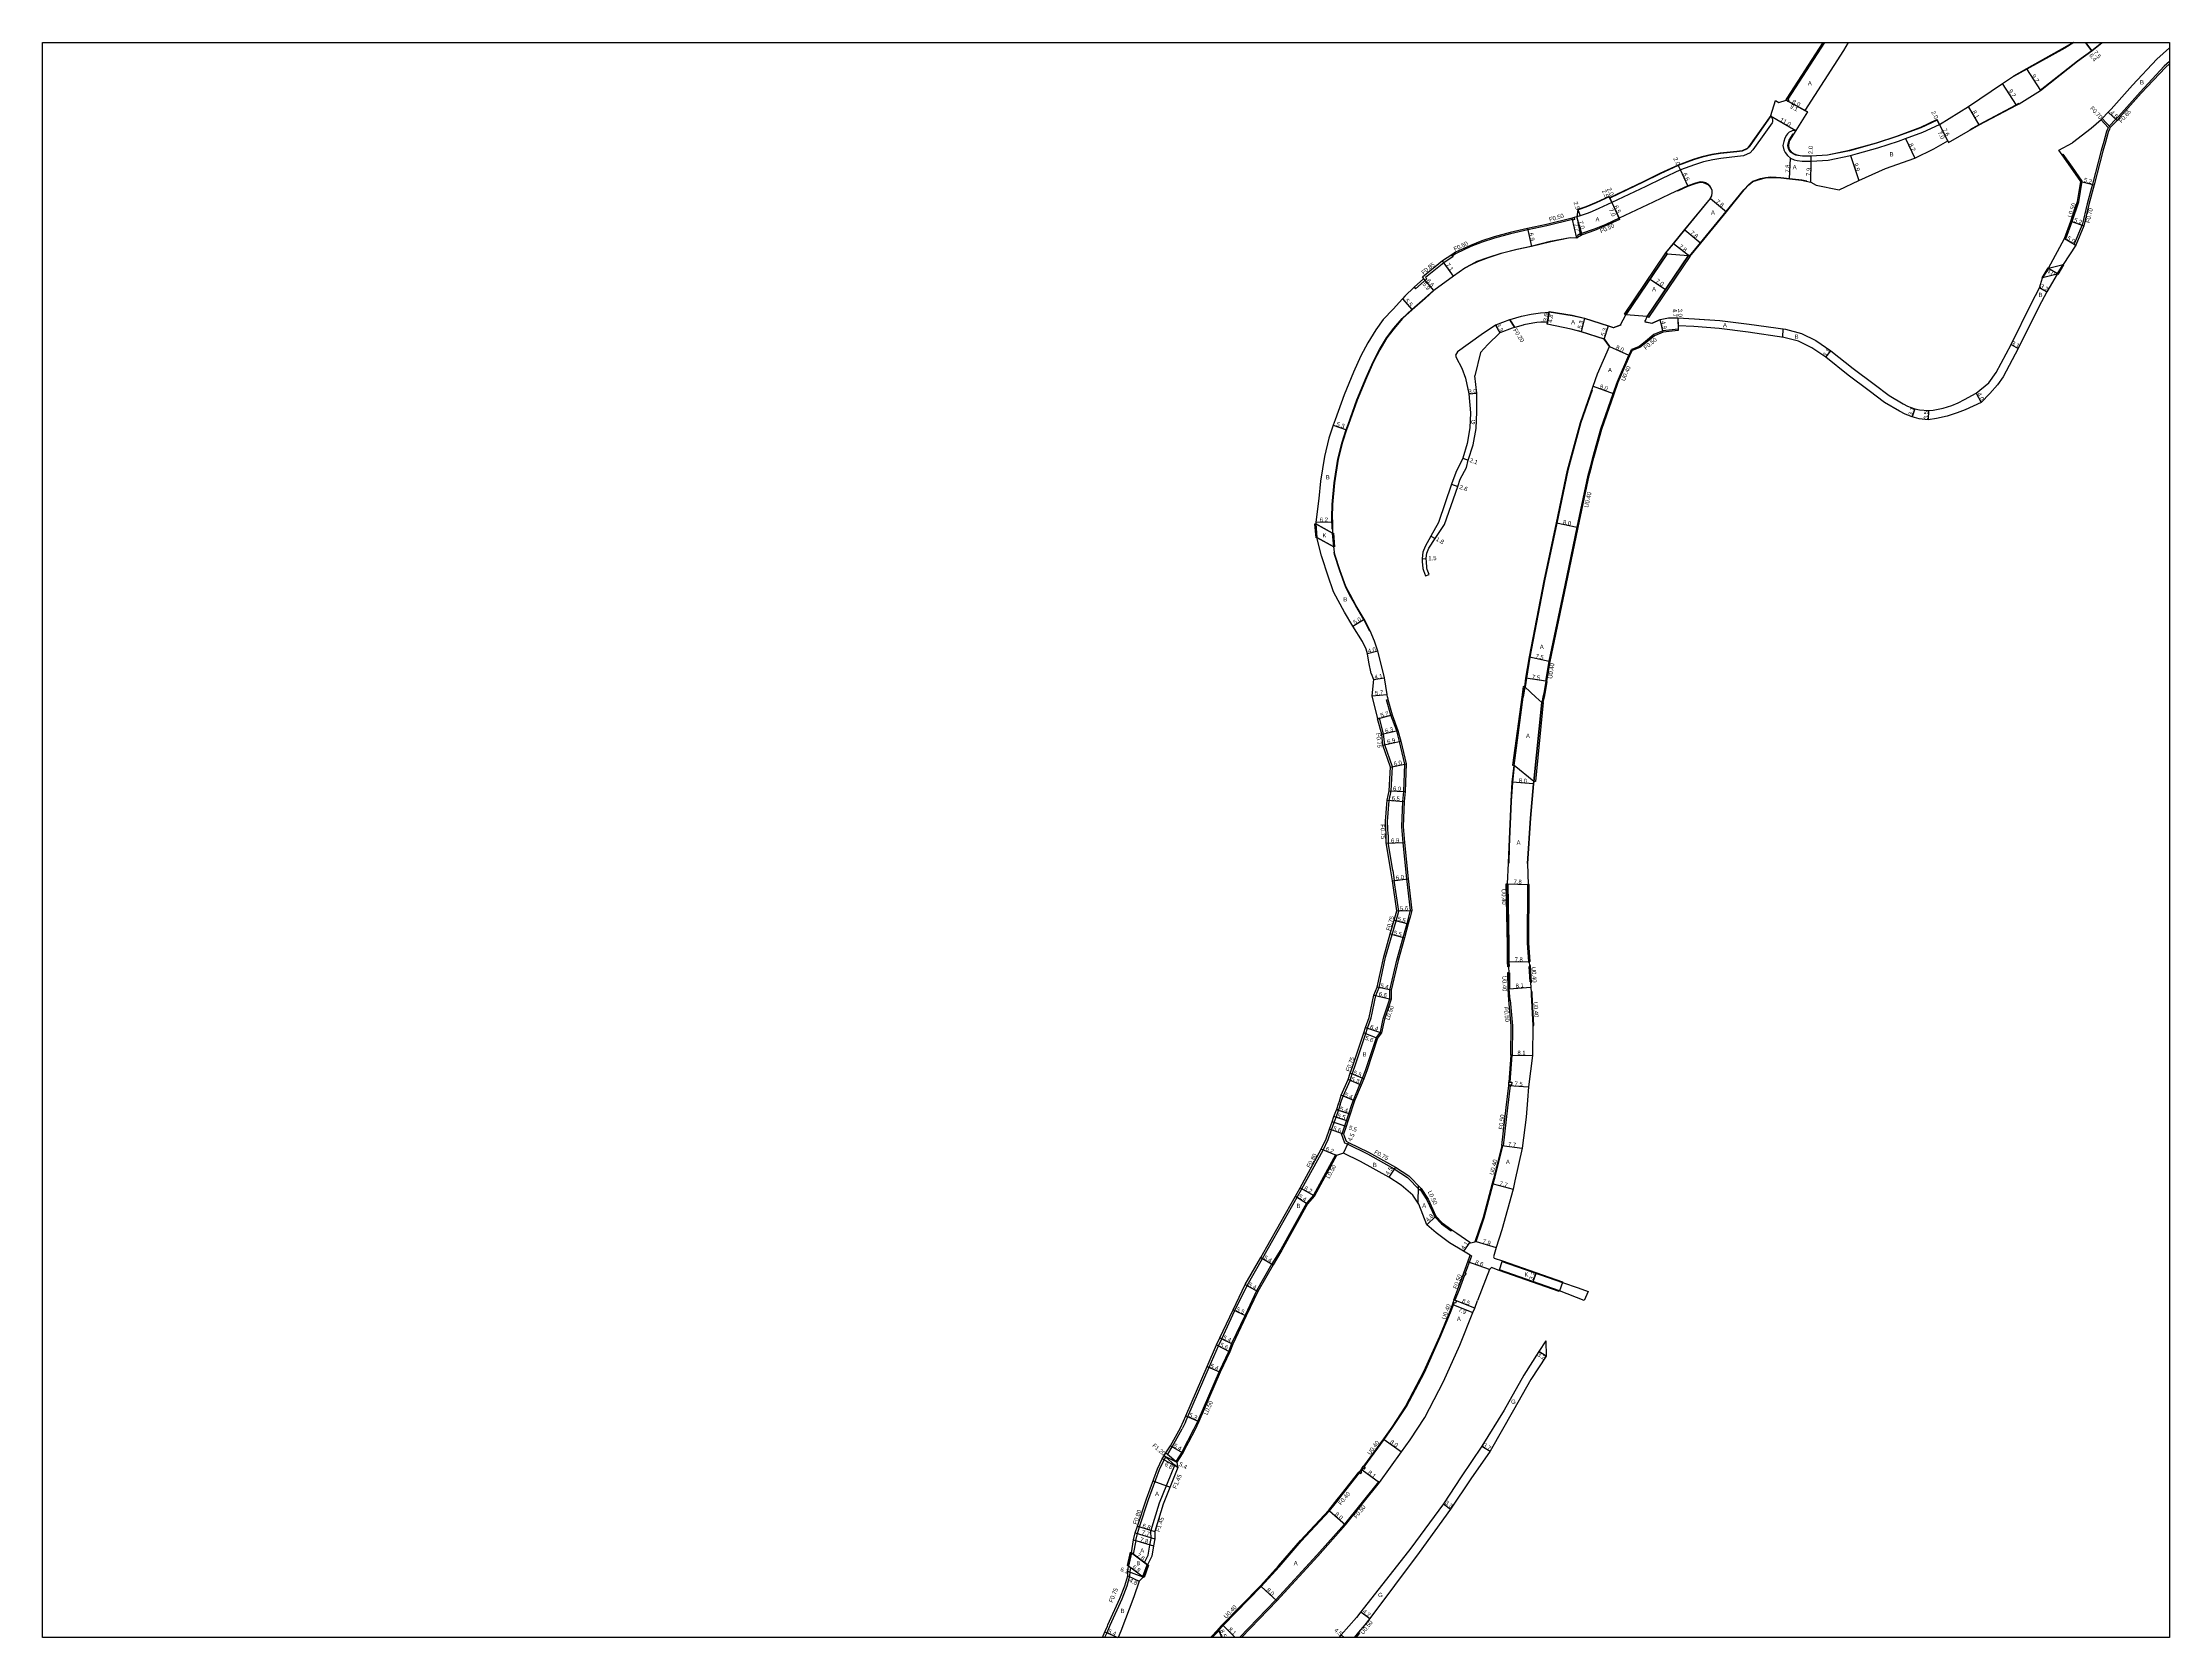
# Model space of a CAD drawing. Header units: metres. Extents: x -20002 to -16000, y -111000 to -108000.
# Drawn here: x -17600 to -16800, y -111000 to -110400 of the extents above; entities that cross this region are included whole.
import ezdxf

# ---------------------------------------------------------------- set-up
doc = ezdxf.new("R2010")
doc.units = ezdxf.units.M
doc.header["$LTSCALE"] = 2.5
for name, color, linetype in [('側溝・桝', 7, 'Continuous'), ('図郭', 7, 'Continuous'), ('幅員', 7, 'Continuous'), ('歩道・分離帯・安全施設', 7, 'Continuous'), ('舗装', 7, 'Continuous'), ('道路', 7, 'Continuous')]:
    doc.layers.add(name, color=color, linetype=linetype)
doc.styles.get("Standard").update_dxf_attribs({"font": ''})
doc.styles.get('Standard').set_extended_font_data('@MS PGothic')

msp = doc.modelspace()

# ---------------------------------------------------------------- linework, layer by layer
at = {"layer": '側溝・桝'}
for points in [[(-16943.41, -110421.31), (-16929.61, -110400)], [(-16800, -110407.14), (-16801.99, -110408.94), (-16811.06, -110418.63), (-16819.09, -110427.67), (-16820.2, -110428.85), (-16822.66, -110431.45)], [(-16823.09, -110432.01), (-16825.74, -110429.09)], [(-16822.22, -110431.93), (-16825.25, -110428.59)], [(-16823.09, -110432.01), (-16823.21, -110432.33), (-16823.67, -110433.53), (-16824.73, -110437.23), (-16825.73, -110440.67), (-16828.95, -110453.34), (-16831, -110460.73), (-16832.83, -110468.71)], [(-16840.39, -110442.27), (-16839.99, -110441.98)], [(-16839.06, -110473.94), (-16839.03, -110473.89), (-16836.57, -110467.31), (-16834.08, -110459.88), (-16832.79, -110452.12), (-16836.42, -110446.94), (-16839.99, -110441.98)], [(-17024.58, -110466.52), (-17034.14, -110468.93), (-17041.3, -110470.44), (-17047.82, -110471.94), (-17053.83, -110473.57), (-17058.5, -110475.09), (-17062.75, -110476.76), (-17068.26, -110479.35), (-17069.64, -110480.25)], [(-17007.02, -110466.11), (-17012.02, -110468.41), (-17016.38, -110470.25), (-17021.11, -110471.84), (-17021.81, -110472.26)], [(-16835.84, -110475.97), (-16832.83, -110468.71)], [(-17069.45, -110480.54), (-17069.64, -110480.25), (-17069.91, -110479.83)], [(-16839.49, -110473.68), (-16839.06, -110473.94)], [(-16835.84, -110475.97), (-16835.19, -110476.23)], [(-17069.45, -110480.54), (-17072.97, -110482.83), (-17079.77, -110488.42), (-17079.33, -110488.93), (-17083.55, -110492.61)], [(-17084.11, -110491.97), (-17083.55, -110492.61)], [(-17048.26, -110504.32), (-17046.41, -110507.22)], [(-17048.06, -110504.26), (-17046.2, -110507.17)], [(-16984.76, -110507.78), (-16990.56, -110508.44), (-16994, -110509.88), (-16997.87, -110513.14), (-16999.48, -110514.32), (-17002.28, -110515.43), (-17002.33, -110515.45)], [(-17016.48, -110556.29), (-17016.46, -110556.23), (-17013.48, -110545.44), (-17008.82, -110532.1), (-17007.3, -110527.71), (-17002.99, -110517.77), (-17002.1, -110515.9)], [(-17002.64, -110516.12), (-17002.33, -110515.45)], [(-17034.22, -110640.34), (-17032.98, -110632.81), (-17026.93, -110604.19), (-17022.39, -110582.44), (-17018.3, -110562.9), (-17017.44, -110559.78)], [(-17017.44, -110559.78), (-17016.48, -110556.29)], [(-17111.11, -110810.52), (-17110.15, -110807.59), (-17109.5, -110805.6), (-17108.64, -110802.97), (-17107.51, -110799.52), (-17106.97, -110797.93), (-17104.49, -110791.99), (-17103.54, -110789.63), (-17102.37, -110786.72), (-17098.27, -110774.3), (-17096.78, -110772.34), (-17095.79, -110767.3), (-17093.3, -110759.73), (-17093.25, -110756.49), (-17090.6, -110745.23), (-17088.26, -110736.67), (-17086.77, -110731.46), (-17085.52, -110726.47), (-17086.83, -110714.66), (-17088.21, -110701.03), (-17088.76, -110694.97), (-17088.3, -110685.52), (-17087.98, -110681.72), (-17087.59, -110671.44), (-17089.62, -110662.98), (-17090.66, -110658.94), (-17092.84, -110653.06), (-17094.45, -110647.22), (-17093.96, -110647.11)], [(-17035.24, -110646.22), (-17035.71, -110648.27), (-17036.11, -110648.23)], [(-17034.62, -110640.28), (-17035.24, -110644.14)], [(-17034.85, -110644.22), (-17035.24, -110646.22)], [(-17097.14, -110654.22), (-17097.87, -110654.38)], [(-17093.93, -110698.05), (-17094.1, -110692.99), (-17093.52, -110685.09), (-17092.73, -110681.55), (-17092.22, -110672.43), (-17095.15, -110664.14), (-17095.57, -110660.12), (-17097.14, -110654.22)], [(-17093.93, -110698.05), (-17093.86, -110701.09)], [(-17092.17, -110711.44), (-17093.79, -110701.55), (-17093.86, -110701.09)], [(-17092.17, -110711.44), (-17091.55, -110715.2)], [(-17111.87, -110799.51), (-17111.52, -110798.43), (-17110.79, -110796.32), (-17108.22, -110790.42), (-17107.47, -110788), (-17106.44, -110785.18), (-17102.33, -110772.74), (-17101.67, -110770.74), (-17100.32, -110766.92), (-17098.51, -110758.53), (-17097.28, -110755.54), (-17094.81, -110744.13), (-17092.35, -110735.54), (-17090.87, -110730.36), (-17089.84, -110726.75), (-17091.55, -110715.2)], [(-17048.46, -110747.68), (-17048.86, -110747.69), (-17049, -110745.95), (-17048.99, -110739.44), (-17049.43, -110716.53), (-17049.03, -110716.52)], [(-17040.41, -110745.65), (-17040.94, -110738.81), (-17040.83, -110716.72), (-17041.23, -110716.72)], [(-17048.43, -110760.22), (-17048.71, -110755.94), (-17048.81, -110749.99), (-17048.82, -110749.85), (-17048.42, -110749.85)], [(-17040.41, -110745.65), (-17040.81, -110745.68)], [(-17040.31, -110747.27), (-17040.71, -110747.29)], [(-17039.92, -110753.6), (-17040.31, -110747.27)], [(-17039.92, -110753.6), (-17040.32, -110753.63)], [(-17039.71, -110757.16), (-17040.11, -110757.19)], [(-17039.45, -110769.77), (-17039.05, -110769.74), (-17039.65, -110758.11), (-17039.71, -110757.16)], [(-17048.03, -110760.2), (-17047.06, -110769.9), (-17047.22, -110780.94)], [(-17048.35, -110791.05), (-17047.62, -110780.92)], [(-17111.87, -110799.51), (-17112.51, -110801.46)], [(-17048.03, -110792.18), (-17048.04, -110792.31), (-17048.04, -110792.41), (-17048.98, -110800.71), (-17050.65, -110815.02)], [(-17170.07, -110918.99), (-17169.17, -110916.9), (-17161.22, -110898.37), (-17157.65, -110890.3), (-17156.41, -110887.62), (-17151.51, -110877.03), (-17146.96, -110867.64), (-17141.13, -110857.47), (-17138.84, -110853.48), (-17128.08, -110834.37), (-17126.3, -110831.22), (-17118.3, -110816.65), (-17116.4, -110812.68), (-17115.15, -110809.05), (-17114.14, -110806.3), (-17113.49, -110804.31), (-17112.56, -110801.79), (-17112.46, -110801.47), (-17112.51, -110801.46), (-17113.22, -110801.23)], [(-17111.55, -110810.36), (-17110.31, -110813.87), (-17109.09, -110814.46), (-17101.6, -110818.1), (-17091.56, -110823.72), (-17086.57, -110826.94), (-17082.07, -110831.63)], [(-17110.63, -110810.69), (-17111.11, -110810.52), (-17111.55, -110810.36)], [(-17051.15, -110814.95), (-17053.98, -110826.6), (-17054.71, -110829.27), (-17058.15, -110841.99), (-17061.26, -110851.14)], [(-17050.65, -110815.02), (-17050.75, -110815)], [(-17113.73, -110818.44), (-17122.01, -110833.58), (-17124.63, -110836.58), (-17134.24, -110854), (-17137.57, -110859.5), (-17143.38, -110869.64), (-17147.69, -110878.78), (-17152.74, -110889.45), (-17153.84, -110892.3), (-17157.46, -110899.98), (-17165.51, -110918.52), (-17167.07, -110921.74), (-17171.53, -110930.29), (-17173.74, -110933.83)], [(-17113.29, -110818.68), (-17113.73, -110818.44)], [(-17082.07, -110831.63), (-17081.87, -110831.47), (-17081.48, -110831.16)], [(-17081.87, -110831.47), (-17079.32, -110835.33), (-17076.33, -110841.78), (-17073.87, -110844.35), (-17070.19, -110847.03), (-17069.9, -110846.63)], [(-17065.16, -110863.69), (-17067.16, -110869.21), (-17068.75, -110873.12)], [(-17062.53, -110856.38), (-17062.79, -110857.14), (-17064.89, -110862.94)], [(-17063, -110856.22), (-17062.53, -110856.38)], [(-17069.42, -110873.94), (-17069.69, -110874.67), (-17070.85, -110877.64), (-17074.62, -110886.82), (-17080.6, -110900.09), (-17087.34, -110912.95), (-17092.51, -110920.85), (-17095.68, -110925.24), (-17103.19, -110935.6)], [(-17170.07, -110918.99), (-17171.31, -110921.52)], [(-17176.87, -110931.13), (-17176.8, -110931.02), (-17175.1, -110928.27), (-17171.31, -110921.52)], [(-17188.82, -110963.49), (-17188.21, -110960.83), (-17187.42, -110958.41), (-17184.05, -110948.06), (-17179.91, -110936.81), (-17178.14, -110933.18), (-17177.51, -110932.16)], [(-17184.35, -110972.66), (-17185.54, -110971.79), (-17184.12, -110969.01), (-17183.54, -110965.22), (-17183.06, -110962.73), (-17183.14, -110959.97), (-17179.89, -110949.37), (-17174.07, -110935.12)], [(-17172.92, -110936.12), (-17174.07, -110935.12), (-17177.51, -110932.16), (-17178.12, -110931.63)], [(-17173.3, -110934.2), (-17173.74, -110933.83), (-17176.87, -110931.13), (-17177.48, -110930.6)], [(-17097.12, -110941.72), (-17097.52, -110941.42), (-17110.31, -110957.33), (-17120.69, -110969.05), (-17136.12, -110985.89), (-17149.76, -111000)], [(-17111.47, -110946.12), (-17104.91, -110937.86)], [(-17103.63, -110936.21), (-17104.44, -110937.28)], [(-17157.75, -110997), (-17157.8, -110996.89), (-17156.28, -110995.23), (-17141.95, -110980.57), (-17135.17, -110973.1), (-17126.86, -110963.5), (-17116.22, -110952.08), (-17113.03, -110948.08)], [(-17112.72, -110948.33), (-17111.16, -110946.37)], [(-17188.82, -110963.49), (-17189.75, -110968.68)], [(-17191.5, -110973.23), (-17190.81, -110973.73), (-17191.03, -110975.3), (-17191.1, -110976.93), (-17192.19, -110980.76), (-17194.09, -110985.61), (-17198.58, -110995.5), (-17199.74, -110998.21), (-17200.53, -111000)], [(-17190.47, -110968.15), (-17189.75, -110968.68)], [(-17105.05, -110997.99), (-17104.67, -110998.32), (-17105.98, -111000)]]:
    msp.add_lwpolyline(points, dxfattribs=at)
for points in [[(-16943.79, -110421.06), (-16943.41, -110421.31), (-16943.12, -110421.5), (-16943.56, -110422.17), (-16944.23, -110421.73)], [(-17023.92, -110465.84), (-17023.73, -110466.62), (-17024.5, -110466.81), (-17024.58, -110466.52), (-17024.7, -110466.04)], [(-17021.96, -110472), (-17021.81, -110472.26), (-17021.55, -110472.69), (-17022.23, -110473.1), (-17022.65, -110472.41)], [(-17048.45, -110791.04), (-17048.35, -110791.05), (-17047.95, -110791.08), (-17047.35, -110791.12), (-17047.43, -110792.22), (-17048.03, -110792.18), (-17048.53, -110792.14)], [(-17065.36, -110862.77), (-17064.89, -110862.94), (-17064.61, -110863.04), (-17064.88, -110863.79), (-17065.16, -110863.69), (-17065.63, -110863.52)], [(-17069.08, -110873), (-17068.75, -110873.12), (-17068.14, -110873.34), (-17068.48, -110874.28), (-17069.04, -110874.07), (-17069.42, -110873.94)], [(-17103.63, -110936.21), (-17103.19, -110935.6), (-17102.58, -110936.04), (-17103.02, -110936.65), (-17103.3, -110936.44)], [(-17104.91, -110937.86), (-17104.44, -110937.28), (-17104.13, -110937.53), (-17103.85, -110937.74), (-17104.32, -110938.33), (-17104.59, -110938.11)]]:
    msp.add_lwpolyline(points, close=True, dxfattribs=at)
at = {"layer": '図郭'}
msp.add_lwpolyline([(-17600, -110400), (-16800, -110400), (-16800, -111000), (-17600, -111000)], close=True, dxfattribs=at)
at = {"layer": '幅員'}
for points in [[(-16829.14, -110403.16), (-16831.54, -110400)], [(-16831.54, -110400), (-16829.14, -110403.16)], [(-16857.55, -110423.53), (-16862.82, -110415.39)], [(-16853.76, -110409.91), (-16848.48, -110418.05)], [(-16944.23, -110421.73), (-16937.17, -110425.51)], [(-16936.2, -110426.03), (-16944.23, -110421.73)], [(-16950.08, -110427.63), (-16940.55, -110433.12)], [(-16886.53, -110430.79), (-16887.44, -110429.01)], [(-16883.35, -110437.03), (-16886.53, -110430.79)], [(-16886.53, -110430.79), (-16883.08, -110437.56)], [(-16871.56, -110431.01), (-16875.64, -110424.02)], [(-16823, -110426.21), (-16819.73, -110429.3)], [(-16899.28, -110436.15), (-16895.76, -110443.55)], [(-16983.96, -110447.94), (-16984.8, -110446.12)], [(-16981.19, -110453.93), (-16983.96, -110447.94)], [(-16942.95, -110451.3), (-16942.54, -110443.51)], [(-16934.89, -110452.55), (-16934.75, -110444.65)], [(-16934.75, -110444.65), (-16934.71, -110442.65)], [(-16919.94, -110442.5), (-16916.82, -110451.9)], [(-16833.32, -110452.24), (-16828.28, -110453.51)], [(-17022.48, -110462.81), (-17021.68, -110465.18)], [(-17010.78, -110457.93), (-17009.73, -110460.2)], [(-17009.73, -110460.2), (-17010.57, -110458.39)], [(-17009.73, -110460.2), (-17006.81, -110466.56)], [(-17009.73, -110460.2), (-17007.02, -110466.11)], [(-16972.61, -110458.73), (-16966.59, -110463.68)], [(-17041.41, -110469.96), (-17039.99, -110476.71)], [(-17022.96, -110473.54), (-17024.7, -110466.04)], [(-17020.9, -110472.29), (-17022.85, -110465.57)], [(-16982.28, -110470.46), (-16976.26, -110475.42)], [(-16837.04, -110467.14), (-16832.16, -110468.92)], [(-16980.43, -110480.48), (-16986.57, -110475.67)], [(-16839.49, -110473.68), (-16835.19, -110476.23)], [(-17069.27, -110487.86), (-17073.48, -110482.15)], [(-16845.5, -110484.89), (-16842.07, -110486.94)], [(-17076.63, -110493.27), (-17080.99, -110488.32)], [(-17080.53, -110488.85), (-17076.63, -110493.27)], [(-16995.38, -110489.04), (-16989.58, -110492.96)], [(-16848.86, -110492.22), (-16846.07, -110493.79)], [(-17088.52, -110496.42), (-17084.9, -110500.56)], [(-17034.08, -110505.97), (-17033.31, -110501.23)], [(-17033.96, -110505.27), (-17033.39, -110501.71)], [(-17020.01, -110503.69), (-17021.27, -110508.83)], [(-16984.92, -110503.59), (-16984.74, -110508.28)], [(-16984.92, -110503.59), (-16984.8, -110506.58)], [(-17053.44, -110506.28), (-17051.89, -110509.19)], [(-17012.67, -110511.63), (-17011.01, -110506.6)], [(-16990.43, -110508.92), (-16991.57, -110504.16)], [(-17010.68, -110514.38), (-17003.35, -110517.6)], [(-16929.25, -110518.36), (-16927.31, -110515.94)], [(-16859.6, -110513.65), (-16856.87, -110515.11)], [(-17063.51, -110532.16), (-17060.52, -110531.96)], [(-17016.76, -110529.33), (-17009.2, -110531.97)], [(-16872.7, -110531.87), (-16870.87, -110535.42)], [(-17114.5, -110543.95), (-17109.48, -110545.65)], [(-16895.79, -110537.82), (-16896.75, -110540.77)], [(-16890.64, -110538.39), (-16890.71, -110541.89)], [(-17065.8, -110556.41), (-17063.81, -110557.09)], [(-17070.1, -110566.19), (-17067.64, -110567.04)], [(-17121.06, -110580.49), (-17114.86, -110580.35)], [(-17030.61, -110580.73), (-17022.78, -110582.36)], [(-17077.77, -110585.66), (-17076.19, -110586.52)], [(-17079.53, -110594.28), (-17081.03, -110594.32)], [(-17107.16, -110619.54), (-17102.87, -110616.98)], [(-17097.77, -110628.99), (-17101.66, -110629.94)], [(-17040.71, -110631.15), (-17033.37, -110632.73)], [(-17099.33, -110639.68), (-17095.28, -110639.02)], [(-17034.62, -110640.28), (-17042.03, -110639.12)], [(-17099.95, -110645.79), (-17094.28, -110645.26)], [(-17097.87, -110654.38), (-17092.37, -110652.91)], [(-17096.31, -110660.24), (-17090.18, -110658.79)], [(-17095.88, -110664.3), (-17089.14, -110662.86)], [(-17092.98, -110672.54), (-17087.09, -110671.39)], [(-17039.2, -110678.9), (-17047.18, -110678.26)], [(-17094.28, -110685.01), (-17087.8, -110685.56)], [(-17093.47, -110681.45), (-17087.48, -110681.75)], [(-17094.6, -110701.21), (-17087.71, -110700.98)], [(-17092.29, -110715.3), (-17086.33, -110714.61)], [(-17049.03, -110716.52), (-17041.23, -110716.72)], [(-17090.61, -110726.7), (-17085.01, -110726.51)], [(-17093.07, -110735.33), (-17087.78, -110736.81)], [(-17091.59, -110730.15), (-17086.29, -110731.59)], [(-17040.8, -110745.8), (-17048.6, -110745.93)], [(-17099.23, -110758.31), (-17092.8, -110759.82)], [(-17092.75, -110756.55), (-17098, -110755.32)], [(-17048.31, -110755.93), (-17040.23, -110755.4)], [(-17103.04, -110772.5), (-17097.82, -110774.54)], [(-17102.38, -110770.5), (-17096.32, -110772.55)], [(-17047.72, -110780.91), (-17039.62, -110781.03)], [(-17104.02, -110792.18), (-17108.92, -110790.16)], [(-17103.07, -110789.81), (-17108.18, -110787.76)], [(-17106.5, -110798.1), (-17111.49, -110796.05)], [(-17048.54, -110792.37), (-17041.06, -110792.91)], [(-17109.67, -110807.74), (-17114.9, -110806.04)], [(-17109.02, -110805.76), (-17114.25, -110804.05)], [(-17108.16, -110803.13), (-17113.32, -110801.53)], [(-17110.63, -110810.69), (-17115.9, -110808.78)], [(-17110.73, -110817.83), (-17108.76, -110813.78)], [(-17051.15, -110814.95), (-17043.51, -110815.97)], [(-17113.29, -110818.68), (-17119.01, -110816.29)], [(-17091.17, -110823.08), (-17093.67, -110826.82)], [(-17127, -110830.83), (-17121.6, -110833.87)], [(-17054.32, -110829.37), (-17046.89, -110831.37)], [(-17128.78, -110833.98), (-17124.22, -110836.87)], [(-17075.92, -110841.5), (-17079.38, -110844.82)], [(-17063.16, -110851.33), (-17065.55, -110854.66)], [(-17060.79, -110851.01), (-17053.24, -110853.33)], [(-17141.82, -110857.07), (-17137.14, -110859.76)], [(-17055.78, -110861.57), (-17063.86, -110858.65)], [(-17039.29, -110866.09), (-17038.24, -110863.07)], [(-17147.67, -110867.27), (-17142.93, -110869.87)], [(-17152.23, -110876.69), (-17147.24, -110879)], [(-17069.31, -110874.82), (-17061.97, -110877.72)], [(-17061.31, -110876.07), (-17069.21, -110872.94)], [(-17157.14, -110887.29), (-17152.28, -110889.65)], [(-17158.38, -110889.97), (-17153.38, -110892.5)], [(-17034.45, -110894.19), (-17037.14, -110892.45)], [(-17161.96, -110898.05), (-17157, -110900.19)], [(-17169.91, -110916.58), (-17165.06, -110918.73)], [(-17175.79, -110927.86), (-17171.1, -110930.53)], [(-17095.36, -110925.47), (-17088.86, -110930.13)], [(-17172.92, -110936.12), (-17178.84, -110932.79)], [(-17178.12, -110931.63), (-17173.32, -110934.1)], [(-17058.67, -110928.03), (-17055.51, -110929.95)], [(-17103.69, -110936.97), (-17097.12, -110941.72)], [(-17073.06, -110949.73), (-17070.42, -110951.7)], [(-17188.18, -110958.16), (-17181.68, -110960.16)], [(-17115.91, -110952.35), (-17109.93, -110957.65)], [(-17189.6, -110963.31), (-17182.11, -110965.47)], [(-17188.98, -110960.62), (-17181.61, -110962.85)], [(-17186.03, -110977.26), (-17191.78, -110975.23)], [(-17186.03, -110977.26), (-17191.5, -110973.23)], [(-17184.35, -110972.66), (-17190.47, -110968.15)], [(-17191.84, -110976.81), (-17187.51, -110978.88)], [(-17141.65, -110980.83), (-17135.75, -110986.23)], [(-17104.1, -110990.3), (-17100.79, -110992.89)], [(-17200.43, -110997.91), (-17195.58, -111000)], [(-17156.38, -111000), (-17157.62, -110997.29)], [(-17155.99, -110995.51), (-17151.39, -111000)], [(-17111.52, -110998.99), (-17110.37, -111000)]]:
    msp.add_lwpolyline(points, dxfattribs=at)
at = {"layer": '歩道・分離帯・安全施設'}
for points in [[(-16930.32, -110400), (-16943.92, -110420.98), (-16944.32, -110421.61)], [(-16835.95, -110400), (-16839.39, -110402.06), (-16853.69, -110410.04), (-16858.64, -110412.82)], [(-16848.57, -110417.93), (-16834.62, -110406.92), (-16829.23, -110403.04), (-16825.49, -110400)], [(-16862.74, -110415.52), (-16875.56, -110424.14), (-16886.47, -110430.92)], [(-16874.95, -110432.77), (-16871.63, -110430.88), (-16857.62, -110423.4), (-16856.62, -110422.87)], [(-16949.92, -110427.4), (-16949.64, -110428.03), (-16949.45, -110428.62), (-16949.35, -110429.03), (-16949.3, -110429.39), (-16949.3, -110429.75), (-16949.36, -110430), (-16949.47, -110430.23), (-16951.97, -110433.76), (-16956.68, -110440.41), (-16957.71, -110441.52), (-16960.17, -110442.62), (-16962.44, -110442.93), (-16968.68, -110443.63), (-16971.69, -110444.11), (-16975.32, -110444.94), (-16978.67, -110445.99), (-16983.96, -110447.94), (-16990.8, -110451.1), (-16996.99, -110454.12), (-17009.73, -110460.2), (-17014.64, -110462.46), (-17017.15, -110463.52), (-17018.68, -110464.17), (-17020.92, -110464.92), (-17021.68, -110465.18), (-17022.85, -110465.57)], [(-16950.13, -110427.96), (-16958.12, -110439.24), (-16958.81, -110439.98), (-16960.69, -110440.82), (-16962.67, -110441.1), (-16968.93, -110441.79), (-16972.04, -110442.29), (-16975.81, -110443.15), (-16979.07, -110444.17), (-16984.74, -110446.26), (-16991.58, -110449.42), (-16997.91, -110452.51), (-17010.51, -110458.52)], [(-16940.55, -110433.12), (-16941.85, -110433.27), (-16942.46, -110433.46), (-16943, -110433.74), (-16943.62, -110434.36), (-16944.02, -110434.9), (-16944.68, -110435.97), (-16945.08, -110437.18), (-16945.39, -110438.7), (-16945.02, -110440.36), (-16944.6, -110441.39), (-16943.71, -110442.53), (-16942.5, -110443.5), (-16941.14, -110444.08), (-16940.08, -110444.34), (-16938.18, -110444.59), (-16934.75, -110444.65), (-16928.35, -110444.2), (-16919.94, -110442.5), (-16917.39, -110441.8), (-16909.67, -110439.67), (-16901.92, -110437.12), (-16899.28, -110436.15), (-16892.82, -110433.75), (-16886.53, -110430.78)], [(-16887.38, -110429.15), (-16893.51, -110432.04), (-16902.53, -110435.37), (-16910.21, -110437.9), (-16920.37, -110440.7), (-16928.59, -110442.36), (-16934.71, -110442.8), (-16938.05, -110442.74), (-16939.74, -110442.52), (-16940.56, -110442.32), (-16941.54, -110441.9), (-16942.38, -110441.22), (-16942.99, -110440.45), (-16943.25, -110439.81), (-16943.5, -110438.68), (-16943.29, -110437.65), (-16943, -110436.76), (-16941.49, -110434.35)], [(-16984.9, -110455.81), (-16981.13, -110454.07), (-16978.28, -110453.03), (-16977.4, -110452.76), (-16976.45, -110452.57), (-16975.38, -110452.68), (-16974.47, -110452.97), (-16973.61, -110453.43), (-16972.95, -110454.01), (-16972.49, -110454.8), (-16972.16, -110455.55), (-16972.1, -110456.48), (-16972.24, -110457.57), (-16972.74, -110458.64), (-16982.39, -110470.36), (-16986.68, -110475.57), (-16989.55, -110479.07)], [(-16980.55, -110480.39), (-16976.37, -110475.32), (-16966.71, -110463.59), (-16960.13, -110455.37), (-16958.26, -110453.41), (-16956.76, -110452.19), (-16953.86, -110451.21), (-16951.91, -110450.76), (-16950.05, -110450.57), (-16947.9, -110450.6), (-16946.2, -110450.75), (-16942.94, -110451.15), (-16938.33, -110451.62), (-16936.42, -110452.05)], [(-17010.71, -110458.07), (-17015.59, -110460.31), (-17019.51, -110461.97), (-17021.67, -110462.69), (-17022.43, -110462.95)], [(-17080.1, -110496.16), (-17076.72, -110493.16), (-17069.35, -110487.74), (-17065.07, -110484.73), (-17062.68, -110483.46), (-17060.34, -110482.31), (-17056.33, -110480.84), (-17051.38, -110479.22), (-17045.42, -110477.71), (-17040.02, -110476.56), (-17032.76, -110474.78), (-17025.41, -110473.37)], [(-17114.95, -110583.11), (-17115.05, -110578.65), (-17114.96, -110573.82), (-17114.19, -110565.65), (-17112.82, -110556.71), (-17111.22, -110550.31), (-17109.62, -110545.6), (-17108.97, -110543.7), (-17105.61, -110534.44), (-17102.18, -110526.04), (-17099.5, -110520.07), (-17097.19, -110515.52), (-17094.55, -110511.06), (-17091.69, -110507.47), (-17088.62, -110503.77), (-17085, -110500.45), (-17080.1, -110496.16)], [(-17006.34, -110506.29), (-17009.07, -110507.32), (-17011.05, -110506.74), (-17020.05, -110503.83), (-17024.66, -110502.77), (-17033.33, -110501.38)], [(-16973.24, -110504.43), (-16978.7, -110504.03), (-16984.92, -110503.74), (-16988.39, -110503.75), (-16991.53, -110504.3), (-16994.64, -110505.72), (-16997.37, -110505.15)], [(-17022.41, -110508.37), (-17021.23, -110508.69), (-17012.58, -110511.5), (-17010.56, -110514.3)], [(-17017.08, -110530.72), (-17021.36, -110542.98), (-17026.33, -110560.96), (-17030.46, -110580.76), (-17035.02, -110602.54), (-17040.56, -110631.18), (-17041.88, -110639.14), (-17042.39, -110642.38)], [(-17100.72, -110621.44), (-17100.74, -110621.41), (-17103, -110617.05), (-17106.04, -110611.97), (-17108.35, -110607.73), (-17109.92, -110604.65), (-17112.03, -110598.75), (-17114.04, -110592.64), (-17114.16, -110591.78)], [(-17048.4, -110708.67), (-17048.26, -110702.53), (-17047.45, -110685.34), (-17047.03, -110678.27), (-17046.35, -110672.12)], [(-17039.26, -110677.96), (-17039.35, -110678.88), (-17040.5, -110691.82), (-17041.56, -110708.84)], [(-17048.88, -110716.52), (-17048.44, -110739.44), (-17048.45, -110745.93), (-17048.31, -110747.65)], [(-17040.93, -110746.09), (-17040.95, -110745.81), (-17041.49, -110738.83), (-17041.38, -110716.72)], [(-17048.27, -110749.92), (-17048.26, -110749.98), (-17048.17, -110755.79)], [(-17040.49, -110753.34), (-17040.84, -110747.56)], [(-17186.11, -110977.04), (-17184.53, -110972.71)], [(-17157.59, -110997.48), (-17160.04, -111000)]]:
    msp.add_lwpolyline(points, dxfattribs=at)
at = {"layer": '舗装'}
for points in [[(-17022.85, -110465.57), (-17021.55, -110472.69)], [(-17033.31, -110501.23), (-17034.08, -110505.97)], [(-17033.39, -110501.71), (-17033.96, -110505.27)], [(-16945.4, -110507.75), (-16945.6, -110510.85)], [(-17114.77, -110584.57), (-17121.11, -110581.08)], [(-17120.64, -110586.26), (-17114.3, -110589.75)], [(-17082.62, -110830), (-17082.67, -110836.61)], [(-17182.33, -110941.06), (-17175.89, -110943.41)]]:
    msp.add_lwpolyline(points, dxfattribs=at)
at = {"layer": '道路'}
for points in [[(-16949.92, -110427.4), (-16948.17, -110421.86), (-16946.87, -110422.5), (-16944.23, -110421.73), (-16943.79, -110421.06), (-16930.14, -110400)], [(-16920.86, -110400), (-16922.6, -110403.06), (-16937.17, -110425.51), (-16936.2, -110426.03), (-16940.55, -110433.12), (-16942.86, -110436.83), (-16943.14, -110437.69), (-16943.35, -110438.68), (-16943.11, -110439.76), (-16942.86, -110440.37), (-16942.27, -110441.11), (-16941.46, -110441.77), (-16940.51, -110442.18), (-16939.71, -110442.37), (-16938.04, -110442.59), (-16934.71, -110442.65), (-16928.62, -110442.21), (-16920.4, -110440.55), (-16910.25, -110437.75), (-16902.58, -110435.23), (-16893.57, -110431.9), (-16887.44, -110429.01)], [(-16836.24, -110400), (-16839.46, -110401.93), (-16853.76, -110409.91), (-16858.72, -110412.69)], [(-16848.48, -110418.05), (-16834.53, -110407.04), (-16829.14, -110403.16), (-16825.26, -110400)], [(-16800, -110401.94), (-16804.7, -110406.2), (-16813.88, -110416.01), (-16821.89, -110425.04), (-16823, -110426.21), (-16825.25, -110428.59), (-16825.64, -110429.01), (-16825.74, -110429.09), (-16829.5, -110432.34), (-16836.5, -110437.75)], [(-16887.44, -110429.01), (-16886.53, -110430.78), (-16875.64, -110424.02), (-16862.82, -110415.39), (-16858.72, -110412.69)], [(-16800, -110408.01), (-16801.54, -110409.41), (-16810.58, -110419.07), (-16818.61, -110428.11), (-16819.73, -110429.3), (-16822.38, -110432.11), (-16822.56, -110432.58), (-16823, -110433.75), (-16824.06, -110437.43)], [(-16924.24, -110455.44), (-16916.82, -110451.9), (-16906.81, -110447.36), (-16895.76, -110443.55), (-16888.63, -110439.94), (-16883.35, -110437.03), (-16883.08, -110437.56), (-16871.56, -110431.01), (-16857.55, -110423.53), (-16856.55, -110423), (-16848.48, -110418.05)], [(-16949.92, -110427.4), (-16958.23, -110439.15), (-16958.9, -110439.86), (-16960.73, -110440.68), (-16962.69, -110440.95), (-16968.95, -110441.64), (-16972.07, -110442.14), (-16975.85, -110443.01), (-16979.12, -110444.03), (-16984.8, -110446.12), (-16991.64, -110449.29), (-16997.97, -110452.37), (-17010.57, -110458.39), (-17010.78, -110457.93), (-17015.65, -110460.17), (-17019.56, -110461.83), (-17021.72, -110462.55), (-17022.48, -110462.81), (-17022.48, -110462.81), (-17022.85, -110465.57), (-17023.92, -110465.84), (-17024.7, -110466.04), (-17034.26, -110468.44), (-17041.41, -110469.96), (-17047.94, -110471.45), (-17053.98, -110473.09), (-17058.66, -110474.62), (-17062.94, -110476.3), (-17068.5, -110478.91), (-17069.91, -110479.83), (-17073.48, -110482.15), (-17080.99, -110488.32), (-17080.53, -110488.85), (-17084.11, -110491.97)], [(-16997.34, -110505), (-16994.66, -110505.57), (-16991.57, -110504.16), (-16988.4, -110503.6), (-16984.92, -110503.59), (-16978.69, -110503.88), (-16969.09, -110504.59), (-16958.1, -110505.93), (-16944.42, -110507.89), (-16938.45, -110509.44), (-16932.99, -110512.1), (-16927.31, -110515.94), (-16918.93, -110522.67), (-16911.04, -110528.51), (-16905.49, -110532.82), (-16900.16, -110535.96), (-16898.47, -110536.8), (-16895.79, -110537.82), (-16894.05, -110538.17), (-16890.64, -110538.39), (-16888.88, -110538.27), (-16885.69, -110537.69), (-16885.16, -110537.57), (-16881.83, -110536.59), (-16879.42, -110535.48), (-16877.1, -110534.23), (-16872.7, -110531.87), (-16867.94, -110527.96), (-16865.18, -110524.09), (-16859.6, -110513.65), (-16851.86, -110498), (-16848.86, -110492.22), (-16847.7, -110488.58), (-16845.5, -110484.89), (-16839.49, -110473.68), (-16837.04, -110467.14), (-16834.56, -110459.76), (-16833.32, -110452.24), (-16836.83, -110447.22), (-16840.39, -110442.27), (-16841.65, -110440.46), (-16836.5, -110437.75)], [(-16824.06, -110437.43), (-16825.05, -110440.85), (-16828.28, -110453.51), (-16830.32, -110460.91), (-16832.16, -110468.92), (-16835.19, -110476.23)], [(-16988.94, -110479.5), (-16989.44, -110479.17), (-16986.57, -110475.67), (-16982.28, -110470.46), (-16972.61, -110458.73), (-16972.09, -110457.61), (-16971.95, -110456.48), (-16972.01, -110455.51), (-16972.36, -110454.73), (-16972.83, -110453.91), (-16973.53, -110453.31), (-16974.41, -110452.83), (-16975.35, -110452.53), (-16976.46, -110452.42), (-16977.44, -110452.61), (-16978.32, -110452.89), (-16981.19, -110453.93), (-16987.97, -110457.06), (-16994.14, -110460.07), (-17007.02, -110466.11), (-17006.81, -110466.56), (-17011.82, -110468.87), (-17016.2, -110470.72), (-17020.9, -110472.29), (-17021.55, -110472.69), (-17022.23, -110473.1), (-17022.96, -110473.54), (-17025.4, -110473.52), (-17032.73, -110474.93), (-17039.99, -110476.71), (-17045.38, -110477.85), (-17051.34, -110479.37), (-17056.28, -110480.98), (-17060.28, -110482.45), (-17062.61, -110483.6), (-17064.99, -110484.86), (-17069.27, -110487.86), (-17076.63, -110493.27), (-17080, -110496.27)], [(-16980.43, -110480.48), (-16976.26, -110475.42), (-16966.59, -110463.68), (-16960.02, -110455.47), (-16958.16, -110453.53), (-16956.69, -110452.32), (-16953.82, -110451.36), (-16951.89, -110450.91), (-16950.04, -110450.72), (-16947.91, -110450.75), (-16946.21, -110450.9), (-16942.95, -110451.3), (-16938.35, -110451.77), (-16934.89, -110452.55), (-16932.94, -110453.63), (-16924.24, -110455.44)], [(-16988.94, -110479.5), (-17004.44, -110502.46)], [(-16835.19, -110476.23), (-16840.01, -110483.49), (-16842.21, -110487.18), (-16846.07, -110493.79), (-16849.12, -110499.44), (-16856.87, -110515.11), (-16862.54, -110525.72), (-16864.67, -110528.71), (-16867.51, -110531.99)], [(-16980.93, -110480.15), (-16996.43, -110503.1)], [(-16980.93, -110480.15), (-16980.43, -110480.48)], [(-17084.11, -110491.97), (-17087.57, -110495.44), (-17088.52, -110496.42), (-17091.99, -110500.32), (-17095.69, -110504.22), (-17098.55, -110508.13), (-17101.56, -110513.01), (-17104.14, -110517.85), (-17106.92, -110524.01), (-17110.41, -110532.58), (-17113.83, -110541.99), (-17114.5, -110543.95), (-17116.16, -110548.86), (-17117.87, -110555.69), (-17119.3, -110565.01), (-17119.92, -110571.51), (-17121.06, -110580.49)], [(-17080, -110496.27), (-17084.9, -110500.56), (-17088.51, -110503.87), (-17091.58, -110507.56), (-17094.43, -110511.14), (-17097.06, -110515.59), (-17099.36, -110520.14), (-17102.04, -110526.1), (-17105.47, -110534.49), (-17108.83, -110543.75), (-17109.48, -110545.65), (-17111.08, -110550.35), (-17112.67, -110556.74), (-17114.04, -110565.67), (-17114.81, -110573.83), (-17114.9, -110578.65), (-17114.86, -110580.35), (-17114.77, -110584.57)], [(-17033.39, -110501.71), (-17034.83, -110501.74), (-17036.55, -110501.85), (-17038.3, -110502.04), (-17040.06, -110502.3), (-17043.67, -110503.05), (-17043.86, -110503.09), (-17048.06, -110504.26), (-17048.21, -110504.3), (-17048.26, -110504.32), (-17053.44, -110506.28), (-17058.95, -110509.99), (-17067.79, -110516.35), (-17068.54, -110517.6), (-17068.26, -110518.46), (-17066.14, -110522.46), (-17064.78, -110526.24), (-17063.51, -110532.16), (-17062.85, -110539.31), (-17063.12, -110544.99), (-17064.12, -110550.83), (-17065.8, -110556.41), (-17068.4, -110561.75), (-17070.1, -110566.19), (-17074.92, -110580.61), (-17077.77, -110585.66), (-17079.9, -110589.57), (-17080.8, -110591.72), (-17081.04, -110594.07), (-17081.03, -110594.32), (-17081.02, -110595.23), (-17080.8, -110597.85), (-17080.62, -110598.67), (-17079.77, -110600.66)], [(-17033.39, -110501.71), (-17033.31, -110501.23), (-17024.63, -110502.62), (-17020.01, -110503.69), (-17011.01, -110506.6), (-17009.07, -110507.16), (-17006.45, -110506.17), (-17004.44, -110502.46)], [(-16997.34, -110505), (-16997.14, -110504.59), (-16996.43, -110503.1)], [(-17012.67, -110511.63), (-17021.27, -110508.83), (-17025.02, -110507.82), (-17034.08, -110505.97), (-17033.96, -110505.27), (-17034.73, -110505.17), (-17036.47, -110505.2), (-17037.93, -110505.32), (-17039.48, -110505.55), (-17042.89, -110506.26), (-17043.08, -110506.3), (-17046.2, -110507.17), (-17046.41, -110507.22), (-17047.18, -110507.44), (-17051.89, -110509.19), (-17056.4, -110513.63), (-17059.15, -110516.61), (-17061.27, -110525.38)], [(-17010.68, -110514.38), (-17012.67, -110511.63)], [(-16867.51, -110531.99), (-16870.87, -110535.42), (-16876.81, -110538.13), (-16879.82, -110539.34), (-16883.59, -110540.54), (-16887.67, -110541.49), (-16890.71, -110541.89), (-16894.11, -110541.53), (-16896.75, -110540.77), (-16899.45, -110539.78), (-16901.56, -110538.73), (-16907.23, -110535.39), (-16912.91, -110530.98), (-16920.81, -110525.13), (-16929.25, -110518.36), (-16934.54, -110514.79), (-16939.52, -110512.37), (-16945.04, -110510.94), (-16958.49, -110508.91), (-16969.39, -110507.57), (-16978.87, -110506.87), (-16984.8, -110506.58), (-16984.76, -110507.78), (-16984.74, -110508.28), (-16990.43, -110508.92), (-16993.74, -110510.31), (-16997.56, -110513.53), (-16999.24, -110514.76), (-17002.1, -110515.9), (-17002.64, -110516.12)], [(-17042.51, -110642.32), (-17042.03, -110639.12), (-17040.71, -110631.15), (-17035.16, -110602.51), (-17030.61, -110580.73), (-17026.47, -110560.92), (-17021.5, -110542.93), (-17016.76, -110529.33), (-17015.12, -110524.64), (-17010.68, -110514.38)], [(-17017.82, -110559.64), (-17016.86, -110556.19), (-17016.85, -110556.13), (-17013.86, -110545.32), (-17009.2, -110531.97), (-17007.67, -110527.57), (-17003.35, -110517.6), (-17002.64, -110516.12)], [(-17066.78, -110564.27), (-17064.42, -110559.85), (-17063.81, -110557.09), (-17061.88, -110551.4), (-17060.83, -110545.25), (-17060.46, -110538.97), (-17060.52, -110531.96), (-17061.27, -110525.38)], [(-17034.62, -110640.28), (-17033.37, -110632.73), (-17027.33, -110604.11), (-17022.78, -110582.36), (-17018.69, -110562.81), (-17017.82, -110559.64)], [(-17078.39, -110600.07), (-17079.16, -110598.28), (-17079.3, -110597.67), (-17079.51, -110595.19), (-17079.53, -110594.28), (-17079.52, -110593.93), (-17079.32, -110592.06), (-17078.54, -110590.23), (-17076.19, -110586.52), (-17072.74, -110581.36), (-17067.64, -110567.04), (-17066.78, -110564.27)], [(-17121.06, -110580.49), (-17121.11, -110581.08)], [(-17121.11, -110581.08), (-17120.64, -110586.26)], [(-17100.25, -110637.36), (-17101.12, -110633.13), (-17101.66, -110629.94), (-17102.11, -110628.16), (-17103.55, -110625.29), (-17107.16, -110619.54), (-17110.28, -110614.33), (-17112.66, -110609.95), (-17114.38, -110606.58), (-17116.62, -110600.33), (-17118.73, -110593.9), (-17118.98, -110593.15), (-17120.64, -110586.26)], [(-17114.77, -110584.57), (-17114.3, -110589.75)], [(-17094.1, -110646.22), (-17094.28, -110645.26), (-17095.28, -110639.02), (-17096.46, -110633.89), (-17097.77, -110628.99), (-17099.05, -110625.14), (-17100.6, -110621.34), (-17102.87, -110616.98), (-17105.91, -110611.89), (-17108.22, -110607.66), (-17109.78, -110604.59), (-17111.89, -110598.7), (-17113.89, -110592.6), (-17114.3, -110589.75)], [(-17079.77, -110600.66), (-17078.39, -110600.07)], [(-17100.25, -110637.36), (-17099.33, -110639.68), (-17099.95, -110645.79), (-17097.87, -110654.38)], [(-17094.1, -110646.22), (-17093.96, -110647.11), (-17092.37, -110652.91), (-17090.18, -110658.79), (-17089.14, -110662.86), (-17087.09, -110671.39), (-17087.48, -110681.75), (-17087.8, -110685.56), (-17088.26, -110694.96), (-17087.71, -110700.98), (-17086.33, -110714.61), (-17085.01, -110726.51), (-17085.65, -110729.07), (-17085.92, -110730.14)], [(-17048.55, -110708.66), (-17048.41, -110702.52), (-17047.6, -110685.34), (-17047.18, -110678.26), (-17046.48, -110671.95), (-17043.03, -110646.22)], [(-17042.51, -110642.32), (-17043.03, -110646.22)], [(-17035.65, -110646.22), (-17036.11, -110648.23)], [(-17034.62, -110640.28), (-17034.22, -110640.34), (-17034.85, -110644.22), (-17035.24, -110644.14), (-17035.65, -110646.22)], [(-17094.68, -110698.01), (-17094.85, -110692.97), (-17094.28, -110685.01), (-17093.47, -110681.45), (-17092.98, -110672.54), (-17095.88, -110664.3), (-17096.31, -110660.24), (-17097.87, -110654.38)], [(-17039.11, -110677.97), (-17036.11, -110648.23)], [(-17039.11, -110677.97), (-17039.2, -110678.9), (-17040.35, -110691.83), (-17041.41, -110708.85)], [(-17092.29, -110715.3), (-17092.91, -110711.56), (-17094.53, -110701.67), (-17094.6, -110701.21), (-17094.68, -110698.01)], [(-17041.41, -110708.85), (-17041.23, -110716.72), (-17041.34, -110738.82), (-17040.81, -110745.68), (-17040.8, -110745.8), (-17040.71, -110747.29), (-17040.32, -110753.63), (-17040.11, -110757.19), (-17040.05, -110758.13), (-17039.45, -110769.77), (-17039.62, -110781.03), (-17041.06, -110792.91), (-17041.5, -110797.85), (-17042.02, -110804.27), (-17043.51, -110815.97), (-17046.23, -110828.22), (-17046.89, -110831.37), (-17051.17, -110846.62), (-17053.24, -110853.33), (-17054.3, -110856.77), (-17054.05, -110857.31), (-17050.9, -110858.33), (-17051, -110858.62), (-17028.34, -110866.52), (-17022.38, -110868.53), (-17018.6, -110869.87)], [(-17048.45, -110747.76), (-17048.6, -110745.93), (-17048.59, -110739.44), (-17049.03, -110716.52), (-17048.55, -110708.66)], [(-17113.22, -110801.23), (-17112.58, -110799.28), (-17112.23, -110798.19), (-17111.49, -110796.05), (-17108.92, -110790.16), (-17108.18, -110787.76), (-17107.15, -110784.94), (-17103.04, -110772.5), (-17102.38, -110770.5), (-17101.04, -110766.72), (-17099.23, -110758.31), (-17098, -110755.32), (-17095.54, -110743.95), (-17093.07, -110735.33), (-17091.59, -110730.15), (-17090.61, -110726.7), (-17092.29, -110715.3)], [(-17085.92, -110730.14), (-17086.29, -110731.59), (-17087.78, -110736.81), (-17090.12, -110745.36), (-17092.75, -110756.55), (-17092.8, -110759.82), (-17095.3, -110767.43), (-17096.32, -110772.55), (-17097.82, -110774.54), (-17101.9, -110786.89), (-17103.07, -110789.81), (-17104.02, -110792.18), (-17106.5, -110798.1), (-17107.03, -110799.68), (-17108.16, -110803.13), (-17109.02, -110805.76), (-17109.67, -110807.74), (-17110.63, -110810.69), (-17109.71, -110813.33), (-17108.76, -110813.78), (-17101.26, -110817.43), (-17091.17, -110823.08), (-17086.09, -110826.35), (-17081.48, -110831.16), (-17078.88, -110835.08), (-17075.92, -110841.5), (-17073.54, -110843.97), (-17069.9, -110846.63), (-17068.1, -110847.93), (-17063.16, -110851.33), (-17062.82, -110851.56), (-17061.26, -110851.14), (-17060.79, -110851.01), (-17057.77, -110842.1), (-17054.32, -110829.37), (-17053.6, -110826.69), (-17050.75, -110815), (-17051.15, -110814.95), (-17049.47, -110800.66), (-17048.54, -110792.37), (-17048.53, -110792.14), (-17048.45, -110791.04), (-17048.35, -110791.05), (-17047.95, -110791.08), (-17047.22, -110780.94), (-17047.62, -110780.92), (-17047.72, -110780.91), (-17047.56, -110769.91), (-17048.53, -110760.23), (-17048.43, -110760.22), (-17048.03, -110760.2), (-17048.31, -110755.93), (-17048.41, -110749.98), (-17048.45, -110747.76)], [(-17170.8, -110918.68), (-17169.91, -110916.58), (-17161.96, -110898.05), (-17158.38, -110889.97), (-17157.14, -110887.29), (-17152.23, -110876.69), (-17147.67, -110867.27), (-17141.82, -110857.07), (-17139.54, -110853.08), (-17128.78, -110833.98), (-17127, -110830.83), (-17119.01, -110816.29), (-17117.15, -110812.38), (-17115.9, -110808.78), (-17114.9, -110806.04), (-17114.25, -110804.05), (-17113.32, -110801.53), (-17113.22, -110801.23)], [(-17115.91, -110952.35), (-17112.72, -110948.33), (-17113.03, -110948.08), (-17111.47, -110946.12), (-17111.16, -110946.37), (-17104.59, -110938.11), (-17104.32, -110938.33), (-17103.85, -110937.74), (-17104.13, -110937.53), (-17103.69, -110936.97), (-17103.3, -110936.44), (-17103.02, -110936.65), (-17102.58, -110936.04), (-17102.86, -110935.83), (-17095.36, -110925.47), (-17092.18, -110921.07), (-17087, -110913.16), (-17080.24, -110900.27), (-17074.26, -110886.98), (-17070.48, -110877.79), (-17069.31, -110874.82), (-17069.04, -110874.07), (-17069.42, -110873.94), (-17069.08, -110873), (-17069.21, -110872.94), (-17067.63, -110869.03), (-17065.63, -110863.52), (-17065.36, -110862.77), (-17063.26, -110856.97), (-17063, -110856.22), (-17065.55, -110854.66), (-17070.82, -110851.51), (-17075.82, -110847.79), (-17079.38, -110844.82), (-17082.38, -110837.04), (-17084.62, -110833.67), (-17089.03, -110829.86), (-17093.67, -110826.82), (-17104.3, -110820.89), (-17110.73, -110817.83), (-17113.29, -110818.68), (-17121.6, -110833.87), (-17124.22, -110836.87), (-17133.81, -110854.25), (-17137.14, -110859.76), (-17142.93, -110869.87), (-17147.24, -110879), (-17152.28, -110889.65), (-17153.38, -110892.5), (-17157, -110900.19), (-17165.06, -110918.73), (-17166.63, -110921.97), (-17169.01, -110926.54), (-17169.71, -110927.88)], [(-17020.09, -110873.18), (-17029.39, -110869.54), (-17052.05, -110861.64), (-17052.15, -110861.92), (-17054.98, -110860.85), (-17055.78, -110861.57), (-17060.21, -110873.23)], [(-17018.6, -110869.87), (-17020.09, -110873.18)], [(-17149.06, -111000), (-17135.75, -110986.23), (-17120.32, -110969.38), (-17109.93, -110957.65), (-17097.12, -110941.72), (-17088.86, -110930.13), (-17085.58, -110925.61), (-17080.09, -110917.21), (-17073.04, -110903.76), (-17066.88, -110890.09), (-17061.97, -110877.72), (-17061.31, -110876.07), (-17060.21, -110873.23)], [(-17034.54, -110888.44), (-17037.14, -110892.45), (-17042.86, -110901.28), (-17050.21, -110914.43), (-17058.67, -110928.03), (-17066.38, -110939.54), (-17073.06, -110949.73), (-17085.39, -110966.37), (-17104.1, -110990.3), (-17105.84, -110992.52), (-17111.52, -110998.99), (-17111.62, -110999.11), (-17112.4, -111000)], [(-17034.45, -110894.19), (-17040.27, -110902.98), (-17046.68, -110914.53), (-17055.51, -110929.95), (-17062.8, -110940.28), (-17070.42, -110951.7), (-17082.16, -110968.08), (-17100.79, -110992.89), (-17102.61, -110995.2), (-17105.05, -110997.99), (-17106.61, -111000)], [(-17034.54, -110888.44), (-17034.45, -110894.19)], [(-17190.47, -110968.15), (-17189.6, -110963.31), (-17188.98, -110960.62), (-17188.18, -110958.16), (-17184.8, -110947.79), (-17180.65, -110936.5), (-17178.84, -110932.79), (-17178.12, -110931.63), (-17177.48, -110930.6), (-17175.79, -110927.86), (-17172.01, -110921.13), (-17170.8, -110918.68)], [(-17169.71, -110927.88), (-17171.1, -110930.53), (-17173.32, -110934.1), (-17173.3, -110934.2), (-17172.92, -110936.12), (-17178.52, -110949.85), (-17181.68, -110960.16), (-17181.61, -110962.85), (-17182.11, -110965.47), (-17182.73, -110969.47), (-17184.35, -110972.66), (-17186.03, -110977.26), (-17187.51, -110978.88), (-17189.51, -110984.69), (-17194.42, -110997.6), (-17195.45, -111000)], [(-17160.25, -111000), (-17157.62, -110997.29), (-17155.99, -110995.51), (-17141.65, -110980.83), (-17134.87, -110973.37), (-17126.57, -110963.78), (-17115.91, -110952.35)], [(-17200.21, -110997.4), (-17199.49, -110995.73), (-17199.26, -110995.19), (-17194.78, -110985.32), (-17192.9, -110980.52), (-17191.84, -110976.81), (-17191.78, -110975.23), (-17191.5, -110973.23), (-17190.47, -110968.15)], [(-17201.35, -111000), (-17200.43, -110997.91), (-17200.21, -110997.4)], [(-17160.67, -111000), (-17157.75, -110997)], [(-17157.75, -110997), (-17157.62, -110997.29), (-17160.25, -111000)], [(-17160.25, -111000), (-17157.62, -110997.29), (-17156.38, -111000)]]:
    msp.add_lwpolyline(points, dxfattribs=at)
for points in [[(-17004.94, -110502.13), (-16989.44, -110479.17), (-16988.94, -110479.5), (-17004.44, -110502.46)], [(-17004.44, -110502.46), (-16988.94, -110479.5), (-16980.93, -110480.15), (-16996.43, -110503.1)], [(-16980.43, -110480.48), (-16995.93, -110503.44), (-16996.43, -110503.1), (-16980.93, -110480.15)], [(-16847.7, -110488.58), (-16847.87, -110488.48), (-16845.67, -110484.79), (-16845.5, -110484.89)], [(-16847.7, -110488.58), (-16845.5, -110484.89), (-16840.01, -110483.49), (-16842.21, -110487.18)], [(-16840.01, -110483.49), (-16839.84, -110483.59), (-16842.04, -110487.28), (-16842.21, -110487.18)], [(-17121.41, -110581.11), (-17121.11, -110581.08), (-17120.64, -110586.26), (-17120.94, -110586.29)], [(-17114.77, -110584.57), (-17114.3, -110589.75), (-17120.64, -110586.26), (-17121.11, -110581.08)], [(-17114, -110589.72), (-17114.3, -110589.75), (-17114.77, -110584.57), (-17114.47, -110584.54)], [(-17043.03, -110646.22), (-17042.51, -110642.32), (-17043.1, -110642.24), (-17043.64, -110646.22), (-17047.07, -110671.87), (-17046.48, -110671.95)], [(-17038.28, -110646.22), (-17036.11, -110648.23), (-17039.11, -110677.97), (-17046.48, -110671.95), (-17043.03, -110646.22), (-17042.51, -110642.32)], [(-17035.51, -110648.29), (-17038.51, -110678.04), (-17039.11, -110677.97), (-17036.11, -110648.23)], [(-17029.49, -110869.83), (-17052.15, -110861.92), (-17052.05, -110861.64), (-17029.39, -110869.54)], [(-17051, -110858.62), (-17028.34, -110866.52), (-17029.39, -110869.54), (-17052.05, -110861.64)], [(-17028.24, -110866.24), (-17028.34, -110866.52), (-17051, -110858.62), (-17050.9, -110858.33)], [(-17191.86, -110972.97), (-17190.82, -110967.85), (-17190.47, -110968.15), (-17191.5, -110973.23)], [(-17191.5, -110973.23), (-17190.47, -110968.15), (-17184.35, -110972.66), (-17186.03, -110977.26)], [(-17184.35, -110972.66), (-17183.98, -110972.8), (-17185.65, -110977.4), (-17186.03, -110977.26)]]:
    msp.add_lwpolyline(points, close=True, dxfattribs=at)

# ---------------------------------------------------------------- texts
at = {"layer": '側溝・桝'}
for s, rotation, p in [('F0.70', 312.44201, (-16830.01, -110424.87)), ('F0.65', 48.40562, (-16818.05, -110430.34)), ('L0.50', 71.44266, (-16836.88, -110465.95)), ('F0.70', 77.07747, (-16830.02, -110468.01)), ('F0.50', 15.62844, (-17033.1, -110467.36)), ('F0.50', 24.68275, (-17013.77, -110471.77)), ('F0.50', 25.20025, (-17068.77, -110478.54)), ('F0.85', 39.39541, (-17080.55, -110487.4)), ('F0.20', 302.55343, (-17046.92, -110508.19)), ('F0.50', 40.09122, (-16996.95, -110515.69)), ('U0.40', 66.58312, (-17004.93, -110527.51)), ('U0.40', 77.89074, (-17018.62, -110575.07)), ('U0.40', 81.54107, (-17032.19, -110639.43)), ('F0.75', 276.06932, (-17098.42, -110659.84)), ('F0.75', 271.84665, (-17096.71, -110694.08)), ('U0.40', 271.08393, (-17051.2, -110718.44)), ('F0.75', 74.04495, (-17093.13, -110734.28)), ('U0.40', 270.97456, (-17050.91, -110751.07)), ('U0.40', 273.48584, (-17039.91, -110747.78)), ('L0.50', 71.80095, (-17093.43, -110767.88)), ('F0.50', 275.74557, (-17050.37, -110762.86)), ('U0.40', 273.48584, (-17039.2, -110760.88)), ('F0.75', 70.04554, (-17108.41, -110787.26)), ('F0.50', 83.59913, (-17050.73, -110808.99)), ('F0.80', 61.22106, (-17123.29, -110823.49)), ('L0.50', 61.33549, (-17116, -110827.54)), ('F0.75', 331.97394, (-17099.29, -110817.91)), ('U0.40', 76.3059, (-17054.2, -110826.12)), ('L0.50', 294.82781, (-17079.02, -110832.37)), ('F0.50', 70.08885, (-17068, -110869.07)), ('U0.40', 70.00361, (-17072.27, -110880.49)), ('L0.50', 66.50622, (-17161.9, -110916.43)), ('F1.20', 319.20926, (-17182.74, -110928.04)), ('U0.40', 54.09582, (-17100.57, -110931.48)), ('F1.45', 67.79546, (-17173.57, -110944.25)), ('F0.40', 51.21596, (-17111.56, -110950.4)), ('F0.50', 51.21596, (-17105.76, -110955.39)), ('F0.80', 71.95498, (-17188.4, -110957.66)), ('F1.45', 72.95358, (-17179.84, -110960.42)), ('F0.75', 68.56854, (-17197.51, -110987.04)), ('U0.40', 45.68061, (-17154.79, -110993)), ('U0.50', 52.17865, (-17103.18, -110999.01))]:
    msp.add_text(s, height=1.6, rotation=rotation, dxfattribs=at).set_placement(p)
at = {"layer": '幅員'}
for s, rotation, p in [('6.4', 307.17382, (-16830.29, -110404.86)), ('7.5', 307.17382, (-16828.72, -110403.74)), ('9.7', 302.98219, (-16851.91, -110412.58)), ('9.1', 331.83092, (-16942.92, -110424.51)), ('8.0', 331.83092, (-16942.06, -110422.78)), ('9.7', 302.95851, (-16860.63, -110418.21)), ('11.0', 330.04983, (-16946.65, -110429.49)), ('2.0', 297.06253, (-16889.68, -110426.22)), ('8.1', 300.26623, (-16874.32, -110426.08)), ('4.5', 316.60783, (-16822.46, -110426.58)), ('2.0', 88.91346, (-16934.19, -110441.99)), ('8.2', 295.48836, (-16898.12, -110438.36)), ('7.0', 297.03827, (-16887.23, -110433.79)), ('7.6', 297.03827, (-16885.44, -110432.71)), ('2.0', 294.81175, (-16986.66, -110443.65)), ('7.8', 86.95636, (-16942.93, -110449)), ('7.9', 88.99628, (-16934.95, -110450.2)), ('9.9', 288.34938, (-16918.79, -110445.65)), ('2.5', 294.687, (-17013.51, -110455.78)), ('2.0', 294.687, (-17011.63, -110455.05)), ('6.6', 294.81631, (-16983.15, -110449.44)), ('5.2', 345.85142, (-16832.32, -110452.39)), ('2.5', 288.69674, (-17024.16, -110460.15)), ('7.0', 294.68798, (-17010.89, -110462.83)), ('6.5', 294.68798, (-17008.95, -110461.66)), ('7.8', 320.53103, (-16970.77, -110460.11)), ('6.9', 281.86134, (-17040.93, -110471.75)), ('7.7', 283.04496, (-17024.09, -110468.21)), ('7.0', 286.17762, (-17022.23, -110467.37)), ('7.8', 320.52008, (-16980.44, -110471.84)), ('5.2', 340.01141, (-16836.07, -110467.39)), ('7.8', 321.87678, (-16984.7, -110477.01)), ('5.0', 329.33428, (-16838.67, -110474.06)), ('7.1', 306.35113, (-17072.24, -110483.66)), ('4.0', 329.22414, (-16846.31, -110486.37)), ('5.9', 311.39809, (-17081.08, -110491)), ('6.6', 311.39809, (-17079.57, -110489.77)), ('7.0', 325.9693, (-16993.4, -110490.08)), ('3.2', 330.60595, (-16848.81, -110492.13)), ('5.5', 311.20405, (-17087.69, -110497.22)), ('3.6', 80.7883, (-17034.03, -110505.05)), ('4.8', 80.7883, (-17032.23, -110505.45)), ('4.7', 272.22634, (-16986.84, -110500.17)), ('3.0', 272.22634, (-16984.88, -110500.16)), ('3.3', 297.85675, (-17053.32, -110506.27)), ('5.3', 76.18665, (-17021.12, -110507.79)), ('5.3', 71.70277, (-17012.44, -110510.6)), ('4.9', 283.53501, (-16991.28, -110504.96)), ('8.0', 336.27424, (-17008.44, -110515.26)), ('3.1', 51.26869, (-16929.36, -110518.34)), ('3.1', 331.89419, (-16859.6, -110513.54)), ('3.0', 3.89201, (-17063.62, -110532.07)), ('8.0', 340.76688, (-17014.46, -110530.03)), ('4.0', 297.34709, (-16872.43, -110532.18)), ('5.3', 341.24795, (-17113.47, -110544.19)), ('3.1', 72.00704, (-16896.78, -110540.47)), ('3.5', 88.91979, (-16890.81, -110541.73)), ('2.1', 341.29045, (-17063.38, -110557.78)), ('2.6', 340.9705, (-17067.2, -110567.86)), ('6.2', 1.26658, (-17119.56, -110580.35)), ('8.0', 348.19439, (-17028.24, -110581.12)), ('1.8', 331.47857, (-17076.09, -110587.33)), ('1.5', 1.33116, (-17078.75, -110594.8)), ('5.0', 30.82491, (-17106.44, -110619)), ('4.0', 13.71248, (-17101.3, -110629.74)), ('7.5', 347.85335, (-17038.58, -110631.51)), ('4.1', 9.17157, (-17098.9, -110639.51)), ('7.5', 351.09854, (-17039.89, -110639.35)), ('5.7', 5.27554, (-17098.72, -110645.57)), ('5.7', 14.9342, (-17096.55, -110653.92)), ('6.3', 13.29198, (-17094.83, -110659.79)), ('6.9', 12.09157, (-17094.09, -110663.82)), ('6.0', 11.02712, (-17091.62, -110672.17)), ('6.0', 357.06635, (-17092.07, -110681.42)), ('8.0', 355.39899, (-17044.78, -110678.35)), ('6.5', 355.21502, (-17092.62, -110685.05)), ('6.9', 1.92029, (-17092.76, -110701.05)), ('6.0', 6.686, (-17090.91, -110715.04)), ('7.8', 358.533, (-17046.73, -110716.48)), ('5.6', 1.94899, (-17089.41, -110726.56)), ('5.5', 344.44776, (-17091.94, -110735.55)), ('5.5', 344.84465, (-17090.46, -110730.36)), ('7.8', 0.96671, (-17046.3, -110745.79)), ('6.6', 346.77678, (-17097.55, -110758.6)), ('5.4', 346.77548, (-17096.91, -110755.47)), ('8.1', 3.76626, (-17045.88, -110755.67)), ('5.6', 338.72601, (-17102.66, -110775.06)), ('6.4', 341.27646, (-17100.83, -110770.92)), ('8.1', 359.16413, (-17045.26, -110780.85)), ('5.3', 337.59295, (-17107.91, -110790.47)), ('5.5', 338.12615, (-17107.07, -110788.1)), ('7.5', 355.87327, (-17046.39, -110792.42)), ('5.4', 337.59297, (-17110.44, -110796.37)), ('5.6', 340.06155, (-17114.74, -110809.1)), ('5.5', 341.90462, (-17113.13, -110804.31)), ('5.4', 342.759, (-17112.24, -110801.76)), ('5.5', 341.90462, (-17108.83, -110808.86)), ('6.2', 337.3064, (-17117.59, -110816.77)), ('4.5', 64.06634, (-17107.76, -110813.55)), ('7.7', 352.38725, (-17048.9, -110815.15)), ('4.5', 56.25347, (-17093.75, -110826.23)), ('6.2', 330.60785, (-17125.65, -110831.48)), ('7.7', 344.95705, (-17052.12, -110829.86)), ('5.4', 327.61045, (-17127.8, -110834.48)), ('4.8', 43.8497, (-17078.88, -110843.74)), ('4.1', 54.29057, (-17065.37, -110854.24)), ('7.9', 342.91435, (-17058.52, -110851.61)), ('5.4', 330.19177, (-17140.82, -110857.53)), ('8.6', 340.10106, (-17061.29, -110859.47)), ('3.2', 70.76927, (-17039.42, -110865.71)), ('5.4', 331.17531, (-17146.65, -110867.71)), ('5.5', 335.1523, (-17151.14, -110877.08)), ('7.9', 338.40181, (-17067.68, -110877.34)), ('8.5', 338.4045, (-17066.3, -110873.94)), ('5.4', 334.07047, (-17156.11, -110887.68)), ('5.6', 333.2099, (-17157.27, -110890.42)), ('3.2', 327.02406, (-17037.92, -110893.98)), ('5.4', 336.60304, (-17160.91, -110898.39)), ('5.3', 336.15377, (-17168.9, -110916.92)), ('5.4', 330.3432, (-17174.79, -110928.32)), ('8.0', 324.38555, (-17093.35, -110926.79)), ('3.7', 328.66878, (-17058.4, -110928.07)), ('6.8', 330.64854, (-17178.15, -110935.31)), ('5.4', 332.72754, (-17172.71, -110935.32)), ('8.1', 324.09685, (-17101.64, -110938.33)), ('3.3', 323.15103, (-17072.75, -110949.61)), ('7.7', 343.13936, (-17186.71, -110961.1)), ('6.8', 342.90003, (-17186.43, -110958.6)), ('8.0', 318.44388, (-17114.05, -110953.86)), ('7.8', 343.90091, (-17187.36, -110963.85)), ('6.1', 340.53758, (-17194.76, -110975.03)), ('6.8', 323.60336, (-17190.23, -110973.86)), ('7.6', 323.60336, (-17188.64, -110969.37)), ('4.8', 334.48974, (-17191.44, -110979.08)), ('8.0', 317.52067, (-17139.82, -110982.38)), ('4.2', 321.9699, (-17103.65, -110990.53)), ('5.4', 336.75069, (-17199.38, -110998.26)), ('8.5', 294.54845, (-17157.23, -110997.46)), ('8.1', 315.68159, (-17154.16, -110997.15)), ('4.5', 318.8222, (-17114.3, -110997.48))]:
    msp.add_text(s, height=1.6, rotation=rotation, dxfattribs=at).set_placement(p)
at = {"layer": '舗装'}
for s, p in [('A', (-16936.01, -110416.11)), ('B', (-16811.08, -110415.75)), ('A', (-16941.7, -110447.65)), ('B', (-16905.26, -110442.81)), ('A', (-16972.46, -110464.74)), ('A', (-17015.87, -110467.29)), ('A', (-16994.61, -110493.55)), ('B', (-16849.22, -110495.75)), ('A', (-17025.05, -110505.97)), ('A', (-16967.94, -110507.12)), ('B', (-16941, -110511.46)), ('A', (-17011.19, -110523.99)), ('G', (-17062.7, -110543.56)), ('B', (-17117.3, -110564.31)), ('K', (-17118.56, -110586.18)), ('B', (-17110.75, -110610.27)), ('A', (-17036.84, -110628.13)), ('A', (-17042.04, -110661.63)), ('A', (-17045.57, -110701.71)), ('B', (-17103.5, -110781.44)), ('B', (-17099.63, -110823.04)), ('A', (-17049.59, -110821.89)), ('B', (-17128.34, -110838.44)), ('A', (-17081.07, -110838.32)), ('K', (-17042.59, -110864.27)), ('A', (-17068.04, -110880.92)), ('G', (-17047.62, -110912.12)), ('A', (-17181.55, -110946.75)), ('A', (-17187.12, -110968.1)), ('B', (-17188.58, -110972.83)), ('A', (-17129.4, -110972.84)), ('G', (-17097.64, -110984.81)), ('B', (-17194.52, -110990.8))]:
    msp.add_text(s, height=1.6, dxfattribs=at).set_placement(p)

doc.saveas('drawing.dxf')
